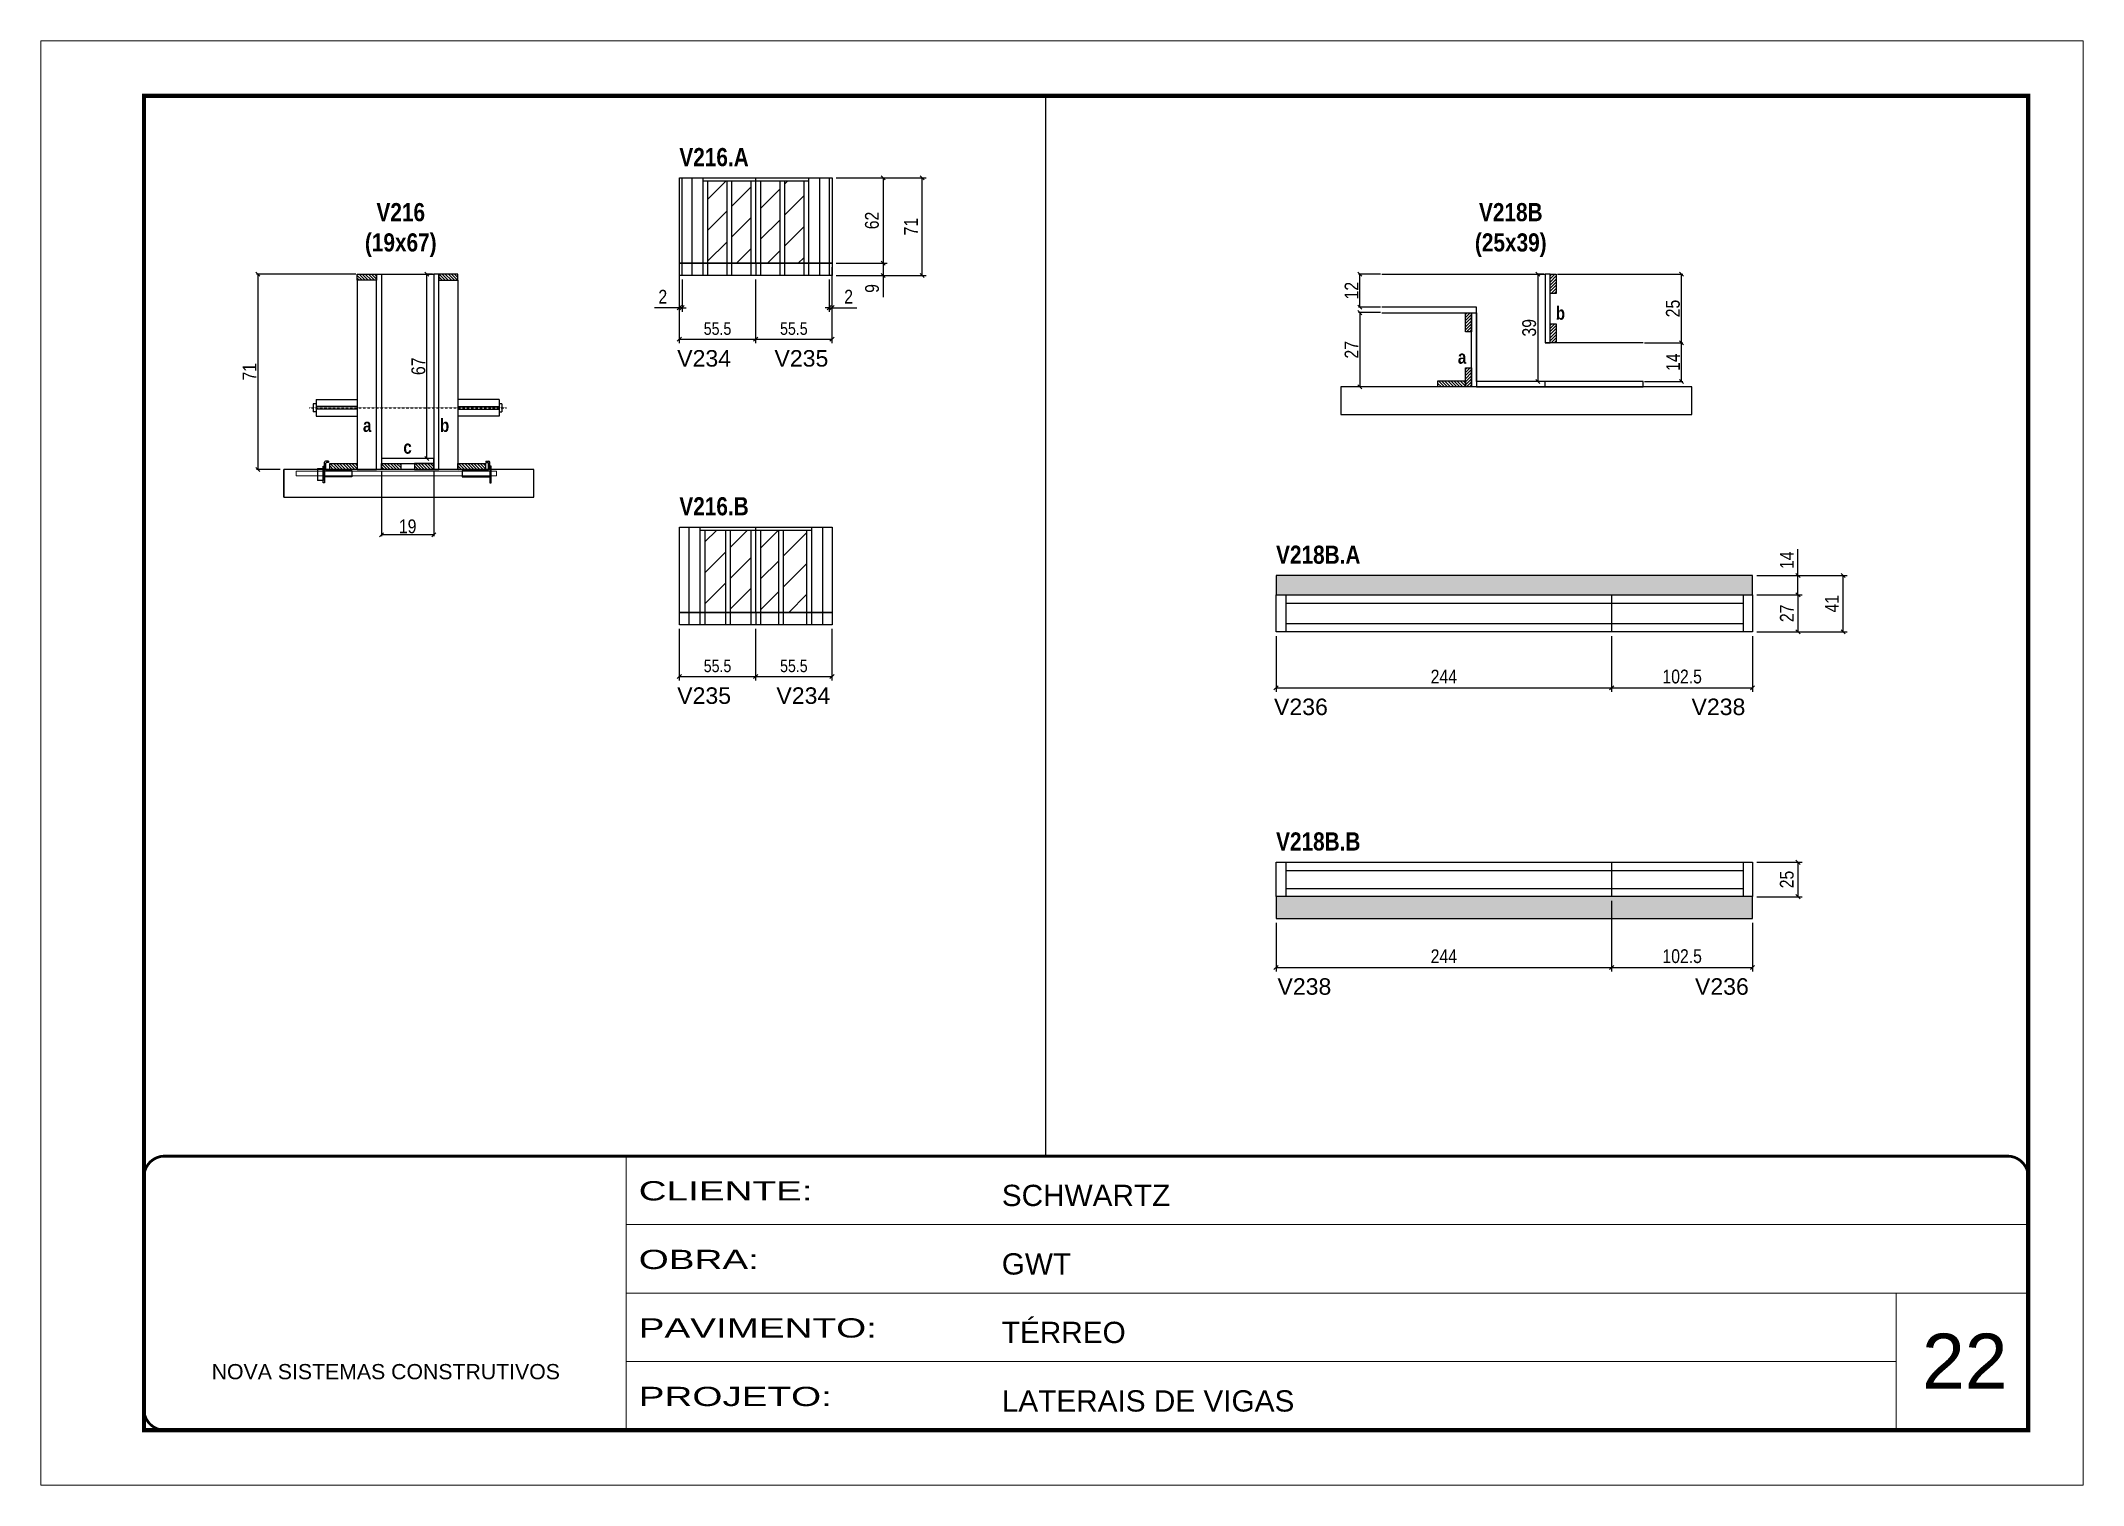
# Model space of a CAD drawing. Extents: x 2603 to 22413, y 1253 to 30260.
# Drawn here: x 4201 to 5686, y 23076 to 24126 of the extents above; entities that cross this region are included whole.
import ezdxf

# ---------------------------------------------------------------- set-up
doc = ezdxf.new("R2010")
doc.units = 0
for name, pattern in [('CONTINUO', [0]), ('DASHED', [0.75, 0.5, -0.25]), ('HIDDEN', [0.375, 0.25, -0.125])]:
    doc.linetypes.add(name, pattern=pattern)
for name, color, linetype in [('5', 5, 'Continuous'), ('barrote', 251, 'Continuous'), ('COTA', 241, 'Continuous'), ('detalhes', 4, 'Continuous'), ('NOMENCLATURA', 7, 'Continuous'), ('Painéis', 200, 'Continuous'), ('presilha', 1, 'Continuous'), ('SARR_2.2x10', 60, 'Continuous'), ('SARR_2.2x7', 40, 'Continuous'), ('SARR_3.5x7', 81, 'Continuous'), ('TENSOR', 3, 'Continuous')]:
    doc.layers.add(name, color=color, linetype=linetype)
for name, color, linetype, lineweight in [('CARIMBO', 255, 'Continuous', 9), ('CONCRETO', 251, 'Continuous', 25), ('Folhas', 255, 'Continuous', 9), ('Hachura', 251, 'Continuous', 9), ('SARRAFO DE PRESSAO', 251, 'DASHED', 9), ('SCO-___-LAJ', 2, 'Continuous', 0)]:
    doc.layers.add(name, color=color, linetype=linetype, lineweight=lineweight)
doc.styles.add('ARIAL', font='arial.ttf')
doc.styles.add('COTA TECNICA', font='techl___.ttf', dxfattribs={"height": 10})
doc.styles.add('COTA TECNICA 2X', font='techl___.ttf', dxfattribs={"height": 10})
doc.styles.add('COTA TECNICA-50', font='techl___.ttf', dxfattribs={"height": 9})
doc.styles.get("Standard").update_dxf_attribs({"font": 'arial.ttf'})
doc.styles.add('TECNICA', font='techb___.ttf', dxfattribs={"height": 10})
doc.styles.add('Tecnologia', font='')
doc.styles.get('Tecnologia').set_extended_font_data('Forgotten Futurist')
doc.dimstyles.new('COTA PAINEL-50', dxfattribs={"dimtxt": 9, "dimasz": 3, "dimexe": 3, "dimexo": 3, "dimgap": 3, "dimtad": 1, "dimdec": 1, "dimzin": 12, "dimdsep": 46, "dimtxsty": 'COTA TECNICA-50', "dimblk1": 'OBLIQUE', "dimblk2": 'OBLIQUE', "dimsah": 1, "dimcen": 0.9, "dimclrd": 4, "dimclre": 4, "dimclrt": 240, "dimadec": 1, "dimazin": 3, "dimtfac": 1, "dimtdec": 1, "dimtmove": 0, "dimatfit": 3, "dimfxl": 1, "dimtolj": 1, "dimtzin": 12, "dimarcsym": 0})
doc.dimstyles.new('PAINEL', dxfattribs={"dimtxt": 10, "dimasz": 3, "dimexe": 3, "dimexo": 3, "dimgap": 3, "dimtad": 1, "dimdec": 1, "dimzin": 12, "dimdsep": 46, "dimtxsty": 'COTA TECNICA', "dimblk1": 'OBLIQUE', "dimblk2": 'OBLIQUE', "dimsah": 1, "dimcen": 0.9, "dimclrd": 4, "dimclre": 4, "dimclrt": 240, "dimadec": 1, "dimazin": 3, "dimtfac": 1, "dimtdec": 1, "dimtmove": 0, "dimatfit": 3, "dimfxl": 1, "dimtolj": 1, "dimtzin": 12, "dimarcsym": 0})
doc.dimstyles.new('SECAO', dxfattribs={"dimscale": 0.333333, "dimtxt": 5, "dimasz": 9, "dimexe": 3, "dimexo": 3, "dimgap": 3, "dimtad": 1, "dimdec": 1, "dimlfac": 0.5, "dimzin": 12, "dimdsep": 46, "dimtxsty": 'COTA TECNICA 2X', "dimblk1": 'OBLIQUE', "dimblk2": 'OBLIQUE', "dimsah": 1, "dimcen": 0.9, "dimclrd": 4, "dimclre": 4, "dimclrt": 240, "dimadec": 1, "dimazin": 3, "dimtfac": 1, "dimtdec": 1, "dimtmove": 0, "dimatfit": 3, "dimfxl": 1, "dimtolj": 1, "dimtzin": 12, "dimarcsym": 0})
pattern_1 = [(135, (37684.7094, -99697.4912), (-1.122532015, -1.122532015), [])]
pattern_2 = [(45, (-126442.02, -5371.03), (-11.2253202, 11.2253202), [])]

msp = doc.modelspace()

# ---------------------------------------------------------------- texts
at = {"layer": '5', "linetype": 'Continuous'}
for s, rotation, p in [('V234', 0.00004, (4664.18, 23889.48)), ('V235', 0.00004, (4734.91, 23889.48)), ('V235', 0.00004, (4664.18, 23644.3)), ('V234', 0.00004, (4736.31, 23644.3)), ('V236', 359.99996, (5098.14, 23636.14)), ('V238', 359.99996, (5401.7, 23636.14)), ('V238', 0.00004, (5100.64, 23432.82)), ('V236', 0.00004, (5404.21, 23432.82))]:
    msp.add_text(s, height=12, rotation=rotation, dxfattribs=at).set_placement(p)
at = {"layer": 'CARIMBO', "style": 'ARIAL'}
msp.add_text('22', height=40, dxfattribs=at).set_placement((5569.33, 23146.44))
at = {"layer": 'detalhes', "style": 'TECNICA'}
for s, p in [('b', (5303.01, 23923.57)), ('a', (5231.81, 23891.57)), ('a', (4435.7, 23842.01)), ('b', (4491.67, 23842)), ('c', (4465.04, 23826.15))]:
    msp.add_text(s, height=9.6, dxfattribs=at).set_placement(p)
at = {"layer": 'NOMENCLATURA', "style": 'TECNICA'}
for s, p in [('V216.A', (4665.74, 24035.19)), ('V216.B', (4665.74, 23781.35)), ('V218B.A', (5099.64, 23746.12)), ('V218B.B', (5099.64, 23537.66))]:
    msp.add_text(s, height=13.2, dxfattribs=at).set_placement(p)
at = {"layer": 'NOMENCLATURA', "char_height": 13.2, "attachment_point": 2, "style": 'TECNICA'}
for s, insert in [('V216\\P(19x67)', (4463.17, 24008.37)), ('V218B\\P(25x39)', (5270.28, 24008.37))]:
    msp.add_mtext_dynamic_manual_height_columns(s, width=300.2766, gutter_width=1, heights=[0], dxfattribs=dict(at, insert=insert))

# ---------------------------------------------------------------- blocks, each defined once
blk = doc.blocks.new('9999999999')
at = {"color": 30, "linetype": 'CONTINUO'}
for p, q in [((98564.6, 34230.2), (98564.6, 34429.4)), ((98564.6, 34379.6), (99584, 34379.6)), ((98564.6, 34329.8), (99488, 34329.8)), ((99584, 34329.8), (99488, 34329.8)), ((99488, 34329.8), (99488, 34230.2)), ((98564.6, 34280), (99488, 34280))]:
    blk.add_line(p, q, dxfattribs=at)
at = {"color": 30, "linetype": 'CONTINUO', "const_width": 2}
blk.add_lwpolyline([(99584, 34230.2), (99584, 34414.4, 0.414214), (99569, 34429.4), (98229, 34429.4, 0.414214), (98214, 34414.4), (98214, 34245.2, 0.414214), (98229, 34230.2), (99584, 34230.2)], format="xyb", dxfattribs=at)
at = {"layer": 'Folhas'}
blk.add_lwpolyline([(98139, 34190.2), (99624, 34190.2), (99624, 35240.2), (98139, 35240.2)], close=True, dxfattribs=at)
at = {"layer": 'Folhas', "color": 30, "const_width": 3}
blk.add_lwpolyline([(98214, 34230.2), (99584, 34230.2), (99584, 35200.2), (98214, 35200.2)], close=True, dxfattribs=at)
at = {"color": 7, "linetype": 'Continuous', "ltscale": 5, "style": 'ARIAL'}
for s, height, p in [('SCHWARTZ', 15.48, (98837.7, 34393.1)), ('GWT', 15.48, (98837.7, 34343.3)), ('TÉRREO', 15.48, (98837.7, 34293.5)), ('NOVA SISTEMAS CONSTRUTIVOS', 11.059, (98263.2, 34267.2)), ('LATERAIS DE VIGAS', 15.483, (98837.7, 34243.7))]:
    blk.add_text(s, height=height, dxfattribs=at).set_placement(p)
at = {"layer": 'Folhas', "color": 7, "style": 'Tecnologia', "width": 1.5}
for s, p in [('CLIENTE:', (98573.7, 34397.2)), ('OBRA:', (98573.7, 34347.3)), ('PAVIMENTO:', (98573.7, 34297.5)), ('PROJETO:', (98573.7, 34247.7))]:
    blk.add_text(s, height=14, dxfattribs=at).set_placement(p)
blk = doc.blocks.new('_Oblique')
at = {"color": 0, "linetype": 'ByBlock', "lineweight": -2}
blk.add_line((-0.5, -0.5), (0.5, 0.5), dxfattribs=at)
blk = doc.blocks.new('*D477')
at = {"layer": 'COTA', "color": 4, "lineweight": -2, "transparency": 16777216}
for p, q in [((4449.2, 23813.7), (4449.2, 23766.2)), ((4487.2, 23813.7), (4487.2, 23766.2)), ((4487.2, 23767.2), (4449.2, 23767.2))]:
    blk.add_line(p, q, dxfattribs=at)
at = {"layer": 'Defpoints', "color": 0, "transparency": 16777216}
for p in [(4449.2, 23814.7), (4487.2, 23814.7), (4449.2, 23767.2)]:
    blk.add_point(p, dxfattribs=at)
at = {"layer": 'COTA', "color": 4, "lineweight": -2, "transparency": 16777216, "xscale": 3, "yscale": 3, "zscale": 3, "rotation": 180}
blk.add_blockref('_Oblique', (4449.2, 23767.2), dxfattribs=at)
at = {"layer": 'COTA', "color": 4, "lineweight": -2, "transparency": 16777216, "xscale": 3, "yscale": 3, "zscale": 3}
blk.add_blockref('_Oblique', (4487.2, 23767.2), dxfattribs=at)
at = {"layer": 'COTA', "color": 240, "transparency": 16777216, "insert": (4468.2, 23773.3), "char_height": 10, "attachment_point": 5, "style": 'COTA TECNICA 2X'}
blk.add_mtext('\\A1;19', dxfattribs=at)
blk = doc.blocks.new('PRESILHA METÁLICA 1')
at = {"layer": 'presilha'}
for p, q in [((0, 13), (6, 13)), ((0, 13), (0, 0)), ((6, 0), (0, 0)), ((6, 15.5), (7.5, 15.5)), ((6, -2.5), (6, 15.5)), ((6, 13), (6, 0)), ((7.5, 10.6), (7.5, 19.9)), ((7.5, 15.5), (7.5, -2.5)), ((37.5, 4.1), (7.5, 4.1)), ((12, 21), (8.6, 21)), ((9, 11.6), (9, 18.9)), ((12, 19.5), (9.6, 19.5)), ((37.5, 11), (9.6, 11)), ((12, 21), (12, 19.5)), ((37.5, 11), (37.5, 4.1)), ((7.5, -2.5), (6, -2.5))]:
    blk.add_line(p, q, dxfattribs=at)
for centre, radius, start, end in [((8.6, 19.9), 1.14, 90, 180), ((9.6, 18.9), 0.57, 90, 180), ((9.6, 11.6), 0.57, 180, 270)]:
    blk.add_arc(centre, radius, start, end, dxfattribs=at)
blk = doc.blocks.new('PRESILHA METÁLICA 2')
at = {"layer": 'presilha'}
for p, q in [((-5.2, 23.5), (-5.2, 22)), ((-5.2, 23.5), (-1.9, 23.5)), ((-0.8, 14.6), (-0.8, 22.4)), ((-30.8, 13.5), (-30.8, 6.6)), ((-30.8, 13.5), (-2.8, 13.5)), ((-30.8, 6.6), (-0.8, 6.6)), ((-5.2, 22), (-2.8, 22)), ((-2.2, 14.1), (-2.2, 21.4)), ((0.8, 18), (-0.8, 18)), ((-0.8, 18), (-0.8, 0)), ((-0.8, 0), (0.8, 0)), ((0.8, 0), (0.8, 18))]:
    blk.add_line(p, q, dxfattribs=at)
for centre, radius, start, end in [((-1.9, 22.4), 1.14, 0, 90), ((-2.8, 21.4), 0.57, 0, 90), ((-2.8, 14.1), 0.57, 270, 0)]:
    blk.add_arc(centre, radius, start, end, dxfattribs=at)
blk = doc.blocks.new('*D478')
at = {"layer": 'COTA', "color": 4, "lineweight": -2, "transparency": 16777216}
for p, q in [((4430.6, 23956.7), (4358.3, 23956.7)), ((4359.3, 23956.7), (4359.3, 23814.7)), ((4375.4, 23814.7), (4358.3, 23814.7))]:
    blk.add_line(p, q, dxfattribs=at)
at = {"layer": 'Defpoints', "color": 0, "transparency": 16777216}
for p in [(4431.6, 23956.7), (4359.3, 23814.7), (4376.4, 23814.7)]:
    blk.add_point(p, dxfattribs=at)
at = {"layer": 'COTA', "color": 4, "lineweight": -2, "transparency": 16777216, "xscale": 3, "yscale": 3, "zscale": 3}
for p, rotation in [((4359.3, 23956.7), 90), ((4359.3, 23814.7), 270)]:
    blk.add_blockref('_Oblique', p, dxfattribs=dict(at, rotation=rotation))
at = {"layer": 'COTA', "color": 240, "transparency": 16777216, "insert": (4353.2, 23885.7), "char_height": 10, "attachment_point": 5, "rotation": 90, "style": 'COTA TECNICA 2X'}
blk.add_mtext('\\A1;71', dxfattribs=at)
blk = doc.blocks.new('*D2587')
at = {"layer": 'COTA', "color": 4, "lineweight": -2, "transparency": 16777216}
for p, q in [((4486.2, 23956.7), (4481.1, 23956.7)), ((4482.1, 23822.7), (4482.1, 23956.7)), ((4486.2, 23822.7), (4481.1, 23822.7))]:
    blk.add_line(p, q, dxfattribs=at)
at = {"layer": 'Defpoints', "color": 0, "transparency": 16777216}
for p in [(4482.1, 23956.7), (4487.2, 23956.7), (4487.2, 23822.7)]:
    blk.add_point(p, dxfattribs=at)
at = {"layer": 'COTA', "color": 4, "lineweight": -2, "transparency": 16777216, "xscale": 3, "yscale": 3, "zscale": 3}
for p, rotation in [((4482.1, 23956.7), 90), ((4482.1, 23822.7), 270)]:
    blk.add_blockref('_Oblique', p, dxfattribs=dict(at, rotation=rotation))
at = {"layer": 'COTA', "color": 240, "transparency": 16777216, "insert": (4476, 23889.7), "char_height": 10, "attachment_point": 5, "rotation": 90, "style": 'COTA TECNICA 2X'}
blk.add_mtext('\\A1;67', dxfattribs=at)
blk = doc.blocks.new('*D2588')
at = {"layer": 'COTA', "color": 4, "linetype": 'ByBlock', "lineweight": -2, "transparency": 16777216}
for p, q in [((4665.7, 23961.7), (4665.7, 23906.4)), ((4721.2, 23952.7), (4721.2, 23906.4)), ((4665.7, 23909.4), (4721.2, 23909.4))]:
    blk.add_line(p, q, dxfattribs=at)
at = {"layer": 'Defpoints', "color": 0, "linetype": 'ByBlock', "transparency": 16777216}
for p in [(4665.7, 23964.7), (4721.2, 23955.7), (4721.2, 23909.4)]:
    blk.add_point(p, dxfattribs=at)
at = {"layer": 'COTA', "color": 4, "linetype": 'ByBlock', "lineweight": -2, "transparency": 16777216, "xscale": 3, "yscale": 3, "zscale": 3, "rotation": 180}
blk.add_blockref('_Oblique', (4665.7, 23909.4), dxfattribs=at)
at = {"layer": 'COTA', "color": 4, "linetype": 'ByBlock', "lineweight": -2, "transparency": 16777216, "xscale": 3, "yscale": 3, "zscale": 3}
blk.add_blockref('_Oblique', (4721.2, 23909.4), dxfattribs=at)
at = {"layer": 'COTA', "color": 240, "linetype": 'ByBlock', "transparency": 16777216, "insert": (4693.5, 23917), "char_height": 9, "attachment_point": 5, "style": 'COTA TECNICA-50'}
blk.add_mtext('\\A1;55.5', dxfattribs=at)
blk = doc.blocks.new('*D2589')
at = {"layer": 'COTA', "color": 4, "linetype": 'ByBlock', "lineweight": -2, "transparency": 16777216}
for p, q in [((4776.7, 23961.7), (4776.7, 23906.4)), ((4721.2, 23952.7), (4721.2, 23906.4)), ((4721.2, 23909.4), (4776.7, 23909.4))]:
    blk.add_line(p, q, dxfattribs=at)
at = {"layer": 'Defpoints', "color": 0, "linetype": 'ByBlock', "transparency": 16777216}
for p in [(4721.2, 23955.7), (4776.7, 23964.7), (4776.7, 23909.4)]:
    blk.add_point(p, dxfattribs=at)
at = {"layer": 'COTA', "color": 4, "linetype": 'ByBlock', "lineweight": -2, "transparency": 16777216, "xscale": 3, "yscale": 3, "zscale": 3, "rotation": 180}
blk.add_blockref('_Oblique', (4721.2, 23909.4), dxfattribs=at)
at = {"layer": 'COTA', "color": 4, "linetype": 'ByBlock', "lineweight": -2, "transparency": 16777216, "xscale": 3, "yscale": 3, "zscale": 3}
blk.add_blockref('_Oblique', (4776.7, 23909.4), dxfattribs=at)
at = {"layer": 'COTA', "color": 240, "linetype": 'ByBlock', "transparency": 16777216, "insert": (4749, 23917), "char_height": 9, "attachment_point": 5, "style": 'COTA TECNICA-50'}
blk.add_mtext('\\A1;55.5', dxfattribs=at)
blk = doc.blocks.new('*D2590')
at = {"layer": 'COTA', "color": 4, "linetype": 'ByBlock', "lineweight": -2, "transparency": 16777216}
for p, q in [((4779.7, 24026.7), (4816.9, 24026.7)), ((4813.9, 24026.7), (4813.9, 23964.7)), ((4779.7, 23964.7), (4816.9, 23964.7))]:
    blk.add_line(p, q, dxfattribs=at)
at = {"layer": 'Defpoints', "color": 0, "linetype": 'ByBlock', "transparency": 16777216}
for p in [(4776.7, 24026.7), (4776.7, 23964.7), (4813.9, 23964.7)]:
    blk.add_point(p, dxfattribs=at)
at = {"layer": 'COTA', "color": 4, "linetype": 'ByBlock', "lineweight": -2, "transparency": 16777216, "xscale": 3, "yscale": 3, "zscale": 3}
for p, rotation in [((4813.9, 24026.7), 90), ((4813.9, 23964.7), 270)]:
    blk.add_blockref('_Oblique', p, dxfattribs=dict(at, rotation=rotation))
at = {"layer": 'COTA', "color": 240, "linetype": 'ByBlock', "transparency": 16777216, "insert": (4805.8, 23995.7), "char_height": 10, "attachment_point": 5, "rotation": 90, "style": 'COTA TECNICA'}
blk.add_mtext('\\A1;62', dxfattribs=at)
blk = doc.blocks.new('*D479')
at = {"layer": 'COTA', "color": 4, "linetype": 'ByBlock', "lineweight": -2, "transparency": 16777216}
for p, q in [((4665.7, 23698.8), (4665.7, 23661.2)), ((4721.2, 23698.8), (4721.2, 23661.2)), ((4665.7, 23664.2), (4721.2, 23664.2))]:
    blk.add_line(p, q, dxfattribs=at)
at = {"layer": 'Defpoints', "color": 0, "linetype": 'ByBlock', "transparency": 16777216}
for p in [(4665.7, 23701.8), (4721.2, 23701.8), (4721.2, 23664.2)]:
    blk.add_point(p, dxfattribs=at)
at = {"layer": 'COTA', "color": 4, "linetype": 'ByBlock', "lineweight": -2, "transparency": 16777216, "xscale": 3, "yscale": 3, "zscale": 3, "rotation": 180}
blk.add_blockref('_Oblique', (4665.7, 23664.2), dxfattribs=at)
at = {"layer": 'COTA', "color": 4, "linetype": 'ByBlock', "lineweight": -2, "transparency": 16777216, "xscale": 3, "yscale": 3, "zscale": 3}
blk.add_blockref('_Oblique', (4721.2, 23664.2), dxfattribs=at)
at = {"layer": 'COTA', "color": 240, "linetype": 'ByBlock', "transparency": 16777216, "insert": (4693.5, 23671.8), "char_height": 9, "attachment_point": 5, "style": 'COTA TECNICA-50'}
blk.add_mtext('\\A1;55.5', dxfattribs=at)
blk = doc.blocks.new('*D482')
at = {"layer": 'COTA', "color": 4, "linetype": 'ByBlock', "lineweight": -2, "transparency": 16777216}
for p, q in [((4721.2, 23698.8), (4721.2, 23661.2)), ((4776.7, 23698.8), (4776.7, 23661.2)), ((4721.2, 23664.2), (4776.7, 23664.2))]:
    blk.add_line(p, q, dxfattribs=at)
at = {"layer": 'Defpoints', "color": 0, "linetype": 'ByBlock', "transparency": 16777216}
for p in [(4721.2, 23701.8), (4776.7, 23701.8), (4776.7, 23664.2)]:
    blk.add_point(p, dxfattribs=at)
at = {"layer": 'COTA', "color": 4, "linetype": 'ByBlock', "lineweight": -2, "transparency": 16777216, "xscale": 3, "yscale": 3, "zscale": 3, "rotation": 180}
blk.add_blockref('_Oblique', (4721.2, 23664.2), dxfattribs=at)
at = {"layer": 'COTA', "color": 4, "linetype": 'ByBlock', "lineweight": -2, "transparency": 16777216, "xscale": 3, "yscale": 3, "zscale": 3}
blk.add_blockref('_Oblique', (4776.7, 23664.2), dxfattribs=at)
at = {"layer": 'COTA', "color": 240, "linetype": 'ByBlock', "transparency": 16777216, "insert": (4749, 23671.8), "char_height": 9, "attachment_point": 5, "style": 'COTA TECNICA-50'}
blk.add_mtext('\\A1;55.5', dxfattribs=at)
blk = doc.blocks.new('*D483')
at = {"layer": 'COTA', "color": 4, "linetype": 'ByBlock', "lineweight": -2, "transparency": 16777216}
for p, q in [((4665.7, 23952.7), (4665.7, 23929.3)), ((4667.7, 23952.7), (4667.7, 23929.3)), ((4665.7, 23932.3), (4647.6, 23932.3)), ((4667.7, 23932.3), (4665.7, 23932.3)), ((4667.7, 23932.3), (4670.7, 23932.3))]:
    blk.add_line(p, q, dxfattribs=at)
at = {"layer": 'Defpoints', "color": 0, "linetype": 'ByBlock', "transparency": 16777216}
for p in [(4665.7, 23955.7), (4667.7, 23955.7), (4665.7, 23932.3)]:
    blk.add_point(p, dxfattribs=at)
at = {"layer": 'COTA', "color": 4, "linetype": 'ByBlock', "lineweight": -2, "transparency": 16777216, "xscale": 3, "yscale": 3, "zscale": 3}
blk.add_blockref('_Oblique', (4665.7, 23932.3), dxfattribs=at)
at = {"layer": 'COTA', "color": 4, "linetype": 'ByBlock', "lineweight": -2, "transparency": 16777216, "xscale": 3, "yscale": 3, "zscale": 3, "rotation": 180}
blk.add_blockref('_Oblique', (4667.7, 23932.3), dxfattribs=at)
at = {"layer": 'COTA', "color": 240, "linetype": 'ByBlock', "transparency": 16777216, "insert": (4653.7, 23940.3), "char_height": 10, "attachment_point": 5, "style": 'COTA TECNICA'}
blk.add_mtext('\\A1;2', dxfattribs=at)
blk = doc.blocks.new('*D484')
at = {"layer": 'COTA', "color": 4, "linetype": 'ByBlock', "lineweight": -2, "transparency": 16777216}
for p, q in [((4774.7, 23952.7), (4774.7, 23929.3)), ((4776.7, 23952.7), (4776.7, 23929.3)), ((4774.7, 23932.3), (4771.7, 23932.3)), ((4774.7, 23932.3), (4776.7, 23932.3)), ((4776.7, 23932.3), (4794.9, 23932.3))]:
    blk.add_line(p, q, dxfattribs=at)
at = {"layer": 'Defpoints', "color": 0, "linetype": 'ByBlock', "transparency": 16777216}
for p in [(4774.7, 23955.7), (4776.7, 23955.7), (4776.7, 23932.3)]:
    blk.add_point(p, dxfattribs=at)
at = {"layer": 'COTA', "color": 4, "linetype": 'ByBlock', "lineweight": -2, "transparency": 16777216, "xscale": 3, "yscale": 3, "zscale": 3}
blk.add_blockref('_Oblique', (4774.7, 23932.3), dxfattribs=at)
at = {"layer": 'COTA', "color": 4, "linetype": 'ByBlock', "lineweight": -2, "transparency": 16777216, "xscale": 3, "yscale": 3, "zscale": 3, "rotation": 180}
blk.add_blockref('_Oblique', (4776.7, 23932.3), dxfattribs=at)
at = {"layer": 'COTA', "color": 240, "linetype": 'ByBlock', "transparency": 16777216, "insert": (4788.8, 23940.3), "char_height": 10, "attachment_point": 5, "style": 'COTA TECNICA'}
blk.add_mtext('\\A1;2', dxfattribs=at)
blk = doc.blocks.new('*D2604')
at = {"layer": 'COTA', "color": 4, "linetype": 'ByBlock', "lineweight": -2, "transparency": 16777216}
for p, q in [((4779.7, 23964.7), (4816.9, 23964.7)), ((4779.7, 23955.7), (4816.9, 23955.7)), ((4813.9, 23964.7), (4813.9, 23955.7)), ((4813.9, 23955.7), (4813.9, 23940))]:
    blk.add_line(p, q, dxfattribs=at)
at = {"layer": 'Defpoints', "color": 0, "linetype": 'ByBlock', "transparency": 16777216}
for p in [(4776.7, 23964.7), (4776.7, 23955.7), (4813.9, 23955.7)]:
    blk.add_point(p, dxfattribs=at)
at = {"layer": 'COTA', "color": 4, "linetype": 'ByBlock', "lineweight": -2, "transparency": 16777216, "xscale": 3, "yscale": 3, "zscale": 3}
for p, rotation in [((4813.9, 23964.7), 90), ((4813.9, 23955.7), 270)]:
    blk.add_blockref('_Oblique', p, dxfattribs=dict(at, rotation=rotation))
at = {"layer": 'COTA', "color": 240, "linetype": 'ByBlock', "transparency": 16777216, "insert": (4805.9, 23946.3), "char_height": 10, "attachment_point": 5, "rotation": 90, "style": 'COTA TECNICA'}
blk.add_mtext('\\A1;9', dxfattribs=at)
blk = doc.blocks.new('*D2605')
at = {"layer": 'COTA', "color": 4, "linetype": 'ByBlock', "lineweight": -2, "transparency": 16777216}
for p, q in [((4779.7, 24026.7), (4845.3, 24026.7)), ((4842.3, 23955.7), (4842.3, 24026.7)), ((4779.7, 23955.7), (4845.3, 23955.7))]:
    blk.add_line(p, q, dxfattribs=at)
at = {"layer": 'Defpoints', "color": 0, "linetype": 'ByBlock', "transparency": 16777216}
for p in [(4776.7, 24026.7), (4842.3, 24026.7), (4776.7, 23955.7)]:
    blk.add_point(p, dxfattribs=at)
at = {"layer": 'COTA', "color": 4, "linetype": 'ByBlock', "lineweight": -2, "transparency": 16777216, "xscale": 3, "yscale": 3, "zscale": 3}
for p, rotation in [((4842.3, 24026.7), 90), ((4842.3, 23955.7), 270)]:
    blk.add_blockref('_Oblique', p, dxfattribs=dict(at, rotation=rotation))
at = {"layer": 'COTA', "color": 240, "linetype": 'ByBlock', "transparency": 16777216, "insert": (4834.2, 23991.2), "char_height": 10, "attachment_point": 5, "rotation": 90, "style": 'COTA TECNICA'}
blk.add_mtext('\\A1;71', dxfattribs=at)
blk = doc.blocks.new('*D2606')
at = {"layer": 'COTA', "color": 4, "linetype": 'ByBlock', "lineweight": -2, "transparency": 16777216}
for p, q in [((4779.7, 24026.7), (4816.9, 24026.7)), ((4813.9, 24026.7), (4813.9, 23964.7)), ((4779.7, 23964.7), (4816.9, 23964.7))]:
    blk.add_line(p, q, dxfattribs=at)
at = {"layer": 'Defpoints', "color": 0, "linetype": 'ByBlock', "transparency": 16777216}
for p in [(4776.7, 24026.7), (4776.7, 23964.7), (4813.9, 23964.7)]:
    blk.add_point(p, dxfattribs=at)
at = {"layer": 'COTA', "color": 4, "linetype": 'ByBlock', "lineweight": -2, "transparency": 16777216, "xscale": 3, "yscale": 3, "zscale": 3}
for p, rotation in [((4813.9, 24026.7), 90), ((4813.9, 23964.7), 270)]:
    blk.add_blockref('_Oblique', p, dxfattribs=dict(at, rotation=rotation))
at = {"layer": 'COTA', "color": 240, "linetype": 'ByBlock', "transparency": 16777216, "insert": (4805.8, 23995.7), "char_height": 10, "attachment_point": 5, "rotation": 90, "style": 'COTA TECNICA'}
blk.add_mtext('\\A1;62', dxfattribs=at)
blk = doc.blocks.new('*D2607')
at = {"layer": 'COTA', "color": 4, "linetype": 'ByBlock', "lineweight": -2, "transparency": 16777216}
for p, q in [((4779.7, 23964.7), (4816.9, 23964.7)), ((4779.7, 23955.7), (4816.9, 23955.7)), ((4813.9, 23964.7), (4813.9, 23955.7)), ((4813.9, 23955.7), (4813.9, 23940))]:
    blk.add_line(p, q, dxfattribs=at)
at = {"layer": 'Defpoints', "color": 0, "linetype": 'ByBlock', "transparency": 16777216}
for p in [(4776.7, 23964.7), (4776.7, 23955.7), (4813.9, 23955.7)]:
    blk.add_point(p, dxfattribs=at)
at = {"layer": 'COTA', "color": 4, "linetype": 'ByBlock', "lineweight": -2, "transparency": 16777216, "xscale": 3, "yscale": 3, "zscale": 3}
for p, rotation in [((4813.9, 23964.7), 90), ((4813.9, 23955.7), 270)]:
    blk.add_blockref('_Oblique', p, dxfattribs=dict(at, rotation=rotation))
at = {"layer": 'COTA', "color": 240, "linetype": 'ByBlock', "transparency": 16777216, "insert": (4805.9, 23946.3), "char_height": 10, "attachment_point": 5, "rotation": 90, "style": 'COTA TECNICA'}
blk.add_mtext('\\A1;9', dxfattribs=at)
blk = doc.blocks.new('*D2608')
at = {"layer": 'COTA', "color": 4, "linetype": 'ByBlock', "lineweight": -2, "transparency": 16777216}
for p, q in [((4779.7, 24026.7), (4845.3, 24026.7)), ((4842.3, 23955.7), (4842.3, 24026.7)), ((4779.7, 23955.7), (4845.3, 23955.7))]:
    blk.add_line(p, q, dxfattribs=at)
at = {"layer": 'Defpoints', "color": 0, "linetype": 'ByBlock', "transparency": 16777216}
for p in [(4776.7, 24026.7), (4842.3, 24026.7), (4776.7, 23955.7)]:
    blk.add_point(p, dxfattribs=at)
at = {"layer": 'COTA', "color": 4, "linetype": 'ByBlock', "lineweight": -2, "transparency": 16777216, "xscale": 3, "yscale": 3, "zscale": 3}
for p, rotation in [((4842.3, 24026.7), 90), ((4842.3, 23955.7), 270)]:
    blk.add_blockref('_Oblique', p, dxfattribs=dict(at, rotation=rotation))
at = {"layer": 'COTA', "color": 240, "linetype": 'ByBlock', "transparency": 16777216, "insert": (4834.2, 23991.2), "char_height": 10, "attachment_point": 5, "rotation": 90, "style": 'COTA TECNICA'}
blk.add_mtext('\\A1;71', dxfattribs=at)
blk = doc.blocks.new('*D2620')
at = {"layer": 'COTA', "color": 4, "lineweight": -2, "transparency": 16777216}
for p, q in [((5294.3, 23956.7), (5288.9, 23956.7)), ((5289.9, 23956.7), (5289.9, 23878.7)), ((5294.3, 23878.7), (5288.9, 23878.7))]:
    blk.add_line(p, q, dxfattribs=at)
at = {"layer": 'Defpoints', "color": 0, "transparency": 16777216}
for p in [(5295.3, 23956.7), (5289.9, 23878.7), (5295.3, 23878.7)]:
    blk.add_point(p, dxfattribs=at)
at = {"layer": 'COTA', "color": 4, "lineweight": -2, "transparency": 16777216, "xscale": 3, "yscale": 3, "zscale": 3}
for p, rotation in [((5289.9, 23956.7), 90), ((5289.9, 23878.7), 270)]:
    blk.add_blockref('_Oblique', p, dxfattribs=dict(at, rotation=rotation))
at = {"layer": 'COTA', "color": 240, "transparency": 16777216, "insert": (5283.7, 23917.7), "char_height": 10, "attachment_point": 5, "rotation": 90, "style": 'COTA TECNICA 2X'}
blk.add_mtext('\\A1;39', dxfattribs=at)
blk = doc.blocks.new('*D2621')
at = {"layer": 'COTA', "color": 4, "lineweight": -2, "transparency": 16777216}
for p, q in [((5367.6, 23906.7), (5395.4, 23906.7)), ((5394.4, 23878.7), (5394.4, 23906.7)), ((5367.6, 23878.7), (5395.4, 23878.7))]:
    blk.add_line(p, q, dxfattribs=at)
at = {"layer": 'Defpoints', "color": 0, "transparency": 16777216}
for p in [(5366.6, 23906.7), (5394.4, 23906.7), (5366.6, 23878.7)]:
    blk.add_point(p, dxfattribs=at)
at = {"layer": 'COTA', "color": 4, "lineweight": -2, "transparency": 16777216, "xscale": 3, "yscale": 3, "zscale": 3}
for p, rotation in [((5394.4, 23906.7), 90), ((5394.4, 23878.7), 270)]:
    blk.add_blockref('_Oblique', p, dxfattribs=dict(at, rotation=rotation))
at = {"layer": 'COTA', "color": 240, "transparency": 16777216, "insert": (5388.3, 23892.7), "char_height": 10, "attachment_point": 5, "rotation": 90, "style": 'COTA TECNICA 2X'}
blk.add_mtext('\\A1;14', dxfattribs=at)
blk = doc.blocks.new('*D2622')
at = {"layer": 'COTA', "color": 4, "lineweight": -2, "transparency": 16777216}
for p, q in [((5304.3, 23956.7), (5395.4, 23956.7)), ((5394.4, 23906.7), (5394.4, 23956.7)), ((5367.6, 23906.7), (5395.4, 23906.7))]:
    blk.add_line(p, q, dxfattribs=at)
at = {"layer": 'Defpoints', "color": 0, "transparency": 16777216}
for p in [(5303.3, 23956.7), (5394.4, 23956.7), (5366.6, 23906.7)]:
    blk.add_point(p, dxfattribs=at)
at = {"layer": 'COTA', "color": 4, "lineweight": -2, "transparency": 16777216, "xscale": 3, "yscale": 3, "zscale": 3}
for p, rotation in [((5394.4, 23956.7), 90), ((5394.4, 23906.7), 270)]:
    blk.add_blockref('_Oblique', p, dxfattribs=dict(at, rotation=rotation))
at = {"layer": 'COTA', "color": 240, "transparency": 16777216, "insert": (5388.2, 23931.7), "char_height": 10, "attachment_point": 5, "rotation": 90, "style": 'COTA TECNICA 2X'}
blk.add_mtext('\\A1;25', dxfattribs=at)
blk = doc.blocks.new('*D2623')
at = {"layer": 'COTA', "color": 4, "lineweight": -2, "transparency": 16777216}
for p, q in [((5175.6, 23928.7), (5159.6, 23928.7)), ((5160.6, 23928.7), (5160.6, 23874.7)), ((5175.6, 23874.7), (5159.6, 23874.7))]:
    blk.add_line(p, q, dxfattribs=at)
at = {"layer": 'Defpoints', "color": 0, "transparency": 16777216}
for p in [(5176.6, 23928.7), (5160.6, 23874.7), (5176.6, 23874.7)]:
    blk.add_point(p, dxfattribs=at)
at = {"layer": 'COTA', "color": 4, "lineweight": -2, "transparency": 16777216, "xscale": 3, "yscale": 3, "zscale": 3}
for p, rotation in [((5160.6, 23928.7), 90), ((5160.6, 23874.7), 270)]:
    blk.add_blockref('_Oblique', p, dxfattribs=dict(at, rotation=rotation))
at = {"layer": 'COTA', "color": 240, "transparency": 16777216, "insert": (5154.5, 23901.7), "char_height": 10, "attachment_point": 5, "rotation": 90, "style": 'COTA TECNICA 2X'}
blk.add_mtext('\\A1;27', dxfattribs=at)
blk = doc.blocks.new('*D2624')
at = {"layer": 'COTA', "color": 4, "lineweight": -2, "transparency": 16777216}
for p, q in [((5175.6, 23956.7), (5159.6, 23956.7)), ((5160.6, 23932.7), (5160.6, 23956.7)), ((5175.6, 23932.7), (5159.6, 23932.7))]:
    blk.add_line(p, q, dxfattribs=at)
at = {"layer": 'Defpoints', "color": 0, "transparency": 16777216}
for p in [(5160.6, 23956.7), (5176.6, 23956.7), (5176.6, 23932.7)]:
    blk.add_point(p, dxfattribs=at)
at = {"layer": 'COTA', "color": 4, "lineweight": -2, "transparency": 16777216, "xscale": 3, "yscale": 3, "zscale": 3}
for p, rotation in [((5160.6, 23956.7), 90), ((5160.6, 23932.7), 270)]:
    blk.add_blockref('_Oblique', p, dxfattribs=dict(at, rotation=rotation))
at = {"layer": 'COTA', "color": 240, "transparency": 16777216, "insert": (5154.5, 23944.7), "char_height": 10, "attachment_point": 5, "rotation": 90, "style": 'COTA TECNICA 2X'}
blk.add_mtext('\\A1;12', dxfattribs=at)
blk = doc.blocks.new('*D485')
at = {"layer": 'COTA', "color": 4, "linetype": 'ByBlock', "lineweight": -2, "transparency": 16777216}
for p, q in [((5343.6, 23693.6), (5343.6, 23653)), ((5446.1, 23693.6), (5446.1, 23653)), ((5343.6, 23656), (5446.1, 23656))]:
    blk.add_line(p, q, dxfattribs=at)
at = {"layer": 'Defpoints', "color": 0, "linetype": 'ByBlock', "transparency": 16777216}
for p in [(5343.6, 23696.6), (5446.1, 23696.6), (5446.1, 23656)]:
    blk.add_point(p, dxfattribs=at)
at = {"layer": 'COTA', "color": 4, "linetype": 'ByBlock', "lineweight": -2, "transparency": 16777216, "xscale": 3, "yscale": 3, "zscale": 3, "rotation": 180}
blk.add_blockref('_Oblique', (5343.6, 23656), dxfattribs=at)
at = {"layer": 'COTA', "color": 4, "linetype": 'ByBlock', "lineweight": -2, "transparency": 16777216, "xscale": 3, "yscale": 3, "zscale": 3}
blk.add_blockref('_Oblique', (5446.1, 23656), dxfattribs=at)
at = {"layer": 'COTA', "color": 240, "linetype": 'ByBlock', "transparency": 16777216, "insert": (5394.9, 23664.1), "char_height": 10, "attachment_point": 5, "style": 'COTA TECNICA'}
blk.add_mtext('\\A1;102.5', dxfattribs=at)
blk = doc.blocks.new('*D2625')
at = {"layer": 'COTA', "color": 4, "linetype": 'ByBlock', "lineweight": -2, "transparency": 16777216}
for p, q in [((5099.6, 23693.6), (5099.6, 23653)), ((5343.6, 23693.6), (5343.6, 23653)), ((5099.6, 23656), (5343.6, 23656))]:
    blk.add_line(p, q, dxfattribs=at)
at = {"layer": 'Defpoints', "color": 0, "linetype": 'ByBlock', "transparency": 16777216}
for p in [(5099.6, 23696.6), (5343.6, 23696.6), (5343.6, 23656)]:
    blk.add_point(p, dxfattribs=at)
at = {"layer": 'COTA', "color": 4, "linetype": 'ByBlock', "lineweight": -2, "transparency": 16777216, "xscale": 3, "yscale": 3, "zscale": 3, "rotation": 180}
blk.add_blockref('_Oblique', (5099.6, 23656), dxfattribs=at)
at = {"layer": 'COTA', "color": 4, "linetype": 'ByBlock', "lineweight": -2, "transparency": 16777216, "xscale": 3, "yscale": 3, "zscale": 3}
blk.add_blockref('_Oblique', (5343.6, 23656), dxfattribs=at)
at = {"layer": 'COTA', "color": 240, "linetype": 'ByBlock', "transparency": 16777216, "insert": (5221.6, 23664.1), "char_height": 10, "attachment_point": 5, "style": 'COTA TECNICA'}
blk.add_mtext('\\A1;244', dxfattribs=at)
blk = doc.blocks.new('*D2626')
at = {"layer": 'COTA', "color": 4, "linetype": 'ByBlock', "lineweight": -2, "transparency": 16777216}
for p, q in [((5449.1, 23723.6), (5482.1, 23723.6)), ((5479.1, 23723.6), (5479.1, 23696.6)), ((5449.1, 23696.6), (5482.1, 23696.6))]:
    blk.add_line(p, q, dxfattribs=at)
at = {"layer": 'Defpoints', "color": 0, "linetype": 'ByBlock', "transparency": 16777216}
for p in [(5446.1, 23723.6), (5446.1, 23696.6), (5479.1, 23696.6)]:
    blk.add_point(p, dxfattribs=at)
at = {"layer": 'COTA', "color": 4, "linetype": 'ByBlock', "lineweight": -2, "transparency": 16777216, "xscale": 3, "yscale": 3, "zscale": 3}
for p, rotation in [((5479.1, 23723.6), 90), ((5479.1, 23696.6), 270)]:
    blk.add_blockref('_Oblique', p, dxfattribs=dict(at, rotation=rotation))
at = {"layer": 'COTA', "color": 240, "linetype": 'ByBlock', "transparency": 16777216, "insert": (5471, 23710.1), "char_height": 10, "attachment_point": 5, "rotation": 90, "style": 'COTA TECNICA'}
blk.add_mtext('\\A1;27', dxfattribs=at)
blk = doc.blocks.new('*D2627')
at = {"layer": 'COTA', "color": 4, "linetype": 'ByBlock', "lineweight": -2, "transparency": 16777216}
for p, q in [((5479.1, 23737.6), (5479.1, 23756.7)), ((5449.1, 23737.6), (5482.1, 23737.6)), ((5479.1, 23723.6), (5479.1, 23737.6)), ((5449.1, 23723.6), (5482.1, 23723.6))]:
    blk.add_line(p, q, dxfattribs=at)
at = {"layer": 'Defpoints', "color": 0, "linetype": 'ByBlock', "transparency": 16777216}
for p in [(5446.1, 23737.6), (5479.1, 23737.6), (5446.1, 23723.6)]:
    blk.add_point(p, dxfattribs=at)
at = {"layer": 'COTA', "color": 4, "linetype": 'ByBlock', "lineweight": -2, "transparency": 16777216, "xscale": 3, "yscale": 3, "zscale": 3}
for p, rotation in [((5479.1, 23737.6), 90), ((5479.1, 23723.6), 270)]:
    blk.add_blockref('_Oblique', p, dxfattribs=dict(at, rotation=rotation))
at = {"layer": 'COTA', "color": 240, "linetype": 'ByBlock', "transparency": 16777216, "insert": (5471, 23748.7), "char_height": 10, "attachment_point": 5, "rotation": 90, "style": 'COTA TECNICA'}
blk.add_mtext('\\A1;14', dxfattribs=at)
blk = doc.blocks.new('*D2628')
at = {"layer": 'COTA', "color": 4, "linetype": 'ByBlock', "lineweight": -2, "transparency": 16777216}
for p, q in [((5449.1, 23737.6), (5514.9, 23737.6)), ((5511.9, 23696.6), (5511.9, 23737.6)), ((5449.1, 23696.6), (5514.9, 23696.6))]:
    blk.add_line(p, q, dxfattribs=at)
at = {"layer": 'Defpoints', "color": 0, "linetype": 'ByBlock', "transparency": 16777216}
for p in [(5446.1, 23737.6), (5511.9, 23737.6), (5446.1, 23696.6)]:
    blk.add_point(p, dxfattribs=at)
at = {"layer": 'COTA', "color": 4, "linetype": 'ByBlock', "lineweight": -2, "transparency": 16777216, "xscale": 3, "yscale": 3, "zscale": 3}
for p, rotation in [((5511.9, 23737.6), 90), ((5511.9, 23696.6), 270)]:
    blk.add_blockref('_Oblique', p, dxfattribs=dict(at, rotation=rotation))
at = {"layer": 'COTA', "color": 240, "linetype": 'ByBlock', "transparency": 16777216, "insert": (5503.8, 23717.1), "char_height": 10, "attachment_point": 5, "rotation": 90, "style": 'COTA TECNICA'}
blk.add_mtext('\\A1;41', dxfattribs=at)
blk = doc.blocks.new('*D486')
at = {"layer": 'COTA', "color": 4, "linetype": 'ByBlock', "lineweight": -2, "transparency": 16777216}
for p, q in [((5343.6, 23501.1), (5343.6, 23449.7)), ((5446.1, 23485.1), (5446.1, 23449.7)), ((5343.6, 23452.7), (5446.1, 23452.7))]:
    blk.add_line(p, q, dxfattribs=at)
at = {"layer": 'Defpoints', "color": 0, "linetype": 'ByBlock', "transparency": 16777216}
for p in [(5343.6, 23504.1), (5446.1, 23488.1), (5446.1, 23452.7)]:
    blk.add_point(p, dxfattribs=at)
at = {"layer": 'COTA', "color": 4, "linetype": 'ByBlock', "lineweight": -2, "transparency": 16777216, "xscale": 3, "yscale": 3, "zscale": 3, "rotation": 180}
blk.add_blockref('_Oblique', (5343.6, 23452.7), dxfattribs=at)
at = {"layer": 'COTA', "color": 4, "linetype": 'ByBlock', "lineweight": -2, "transparency": 16777216, "xscale": 3, "yscale": 3, "zscale": 3}
blk.add_blockref('_Oblique', (5446.1, 23452.7), dxfattribs=at)
at = {"layer": 'COTA', "color": 240, "linetype": 'ByBlock', "transparency": 16777216, "insert": (5394.9, 23460.8), "char_height": 10, "attachment_point": 5, "style": 'COTA TECNICA'}
blk.add_mtext('\\A1;102.5', dxfattribs=at)
blk = doc.blocks.new('*D2629')
at = {"layer": 'COTA', "color": 4, "linetype": 'ByBlock', "lineweight": -2, "transparency": 16777216}
for p, q in [((5343.6, 23501.1), (5343.6, 23449.7)), ((5099.6, 23485.1), (5099.6, 23449.7)), ((5099.6, 23452.7), (5343.6, 23452.7))]:
    blk.add_line(p, q, dxfattribs=at)
at = {"layer": 'Defpoints', "color": 0, "linetype": 'ByBlock', "transparency": 16777216}
for p in [(5343.6, 23504.1), (5099.6, 23488.1), (5343.6, 23452.7)]:
    blk.add_point(p, dxfattribs=at)
at = {"layer": 'COTA', "color": 4, "linetype": 'ByBlock', "lineweight": -2, "transparency": 16777216, "xscale": 3, "yscale": 3, "zscale": 3, "rotation": 180}
blk.add_blockref('_Oblique', (5099.6, 23452.7), dxfattribs=at)
at = {"layer": 'COTA', "color": 4, "linetype": 'ByBlock', "lineweight": -2, "transparency": 16777216, "xscale": 3, "yscale": 3, "zscale": 3}
blk.add_blockref('_Oblique', (5343.6, 23452.7), dxfattribs=at)
at = {"layer": 'COTA', "color": 240, "linetype": 'ByBlock', "transparency": 16777216, "insert": (5221.6, 23460.8), "char_height": 10, "attachment_point": 5, "style": 'COTA TECNICA'}
blk.add_mtext('\\A1;244', dxfattribs=at)
blk = doc.blocks.new('*D2630')
at = {"layer": 'COTA', "color": 4, "linetype": 'ByBlock', "lineweight": -2, "transparency": 16777216}
for p, q in [((5449.1, 23529.1), (5482.1, 23529.1)), ((5479.1, 23529.1), (5479.1, 23504.1)), ((5449.1, 23504.1), (5482.1, 23504.1))]:
    blk.add_line(p, q, dxfattribs=at)
at = {"layer": 'Defpoints', "color": 0, "linetype": 'ByBlock', "transparency": 16777216}
for p in [(5446.1, 23529.1), (5446.1, 23504.1), (5479.1, 23504.1)]:
    blk.add_point(p, dxfattribs=at)
at = {"layer": 'COTA', "color": 4, "linetype": 'ByBlock', "lineweight": -2, "transparency": 16777216, "xscale": 3, "yscale": 3, "zscale": 3}
for p, rotation in [((5479.1, 23529.1), 90), ((5479.1, 23504.1), 270)]:
    blk.add_blockref('_Oblique', p, dxfattribs=dict(at, rotation=rotation))
at = {"layer": 'COTA', "color": 240, "linetype": 'ByBlock', "transparency": 16777216, "insert": (5471, 23516.6), "char_height": 10, "attachment_point": 5, "rotation": 90, "style": 'COTA TECNICA'}
blk.add_mtext('\\A1;25', dxfattribs=at)

# ---------------------------------------------------------------- dimensions: what is measured, and where the dimension line sits
at = {"layer": 'COTA', "linetype": 'ByBlock'}
for base, p1, p2, angle, picture, middle in [((4813.94, 23964.67), (4776.74, 24026.67), (4776.74, 23964.67), 90, '*D2590', (4805.84, 23995.67)), ((4842.31, 24026.67), (4776.74, 23955.67), (4776.74, 24026.67), 90, '*D2605', (4834.24, 23991.17)), ((4813.94, 23964.67), (4776.74, 24026.67), (4776.74, 23964.67), 90, '*D2606', (4805.84, 23995.67)), ((4842.31, 24026.67), (4776.74, 23955.67), (4776.74, 24026.67), 90, '*D2608', (4834.24, 23991.17)), ((4776.74, 23932.3), (4774.74, 23955.67), (4776.74, 23955.67), 180, '*D484', (4788.8, 23940.3)), ((4813.94, 23955.67), (4776.74, 23964.67), (4776.74, 23955.67), 90, '*D2604', (4805.85, 23946.33)), ((4813.94, 23955.67), (4776.74, 23964.67), (4776.74, 23955.67), 90, '*D2607', (4805.85, 23946.33)), ((5479.08, 23737.6), (5446.14, 23723.6), (5446.14, 23737.6), 90, '*D2627', (5471.01, 23748.66)), ((5511.85, 23737.6), (5446.14, 23696.6), (5446.14, 23737.6), 90, '*D2628', (5503.78, 23717.1)), ((5479.08, 23696.6), (5446.14, 23723.6), (5446.14, 23696.6), 90, '*D2626', (5471.01, 23710.1)), ((5446.14, 23656.04), (5343.64, 23696.6), (5446.14, 23696.6), 180, '*D485', (5394.89, 23664.15)), ((5479.08, 23504.14), (5446.14, 23529.14), (5446.14, 23504.14), 90, '*D2630', (5470.97, 23516.64)), ((5446.14, 23452.72), (5343.64, 23504.14), (5446.14, 23488.14), 180, '*D486', (5394.89, 23460.82))]:
    dim = msp.add_linear_dim(base=base, p1=p1, p2=p2, angle=angle, dimstyle='PAINEL', dxfattribs=at)
    dim.commit()
    dim.dimension.update_dxf_attribs({"geometry": picture, "text_midpoint": middle})
at = {"layer": 'COTA'}
for base, p1, p2, picture, middle in [((4359.25, 23814.68, 0), (4431.57, 23956.68), (4376.36, 23814.68, 0), '*D478', (4353.18, 23885.68, 0)), ((4482.1, 23956.68), (4487.17, 23822.68), (4487.17, 23956.68), '*D2587', (4476, 23889.68)), ((5160.6, 23956.68), (5176.58, 23932.68), (5176.58, 23956.68), '*D2624', (5154.54, 23944.68)), ((5289.91, 23878.68), (5295.28, 23956.68), (5295.28, 23878.68), '*D2620', (5283.66, 23917.68)), ((5394.35, 23956.68), (5366.6, 23906.68), (5303.28, 23956.68), '*D2622', (5388.24, 23931.68)), ((5160.6, 23874.68), (5176.58, 23928.68), (5176.58, 23874.68), '*D2623', (5154.52, 23901.68)), ((5394.35, 23906.68), (5366.6, 23878.68), (5366.6, 23906.68), '*D2621', (5388.28, 23892.68))]:
    dim = msp.add_linear_dim(base=base, p1=p1, p2=p2, angle=90, dimstyle='SECAO', dxfattribs=at)
    dim.commit()
    dim.dimension.update_dxf_attribs({"geometry": picture, "text_midpoint": middle})
at = {"layer": 'COTA', "linetype": 'ByBlock'}
for base, p1, p2, picture, middle in [((4665.74, 23932.3), (4667.74, 23955.67), (4665.74, 23955.67), '*D483', (4653.69, 23940.3)), ((5343.64, 23656.04), (5099.64, 23696.6), (5343.64, 23696.6), '*D2625', (5221.64, 23664.11)), ((5343.64, 23452.72), (5099.64, 23488.14), (5343.64, 23504.14), '*D2629', (5221.64, 23460.79))]:
    dim = msp.add_linear_dim(base=base, p1=p1, p2=p2, dimstyle='PAINEL', dxfattribs=at)
    dim.commit()
    dim.dimension.update_dxf_attribs({"geometry": picture, "text_midpoint": middle})
for base, p1, p2, picture, middle in [((4721.24, 23909.37), (4665.74, 23964.67), (4721.24, 23955.67), '*D2588', (4693.49, 23916.97)), ((4721.24, 23664.2), (4665.74, 23701.83), (4721.24, 23701.83), '*D479', (4693.49, 23671.79))]:
    dim = msp.add_linear_dim(base=base, p1=p1, p2=p2, angle=180, dimstyle='COTA PAINEL-50', override={"dimarcsym": 1}, dxfattribs=at)
    dim.commit()
    dim.dimension.update_dxf_attribs({"geometry": picture, "text_midpoint": middle})
for base, p1, p2, picture, middle in [((4776.74, 23909.37), (4721.24, 23955.67), (4776.74, 23964.67), '*D2589', (4748.99, 23916.97)), ((4776.74, 23664.2), (4721.24, 23701.83), (4776.74, 23701.83), '*D482', (4748.99, 23671.79))]:
    dim = msp.add_linear_dim(base=base, p1=p1, p2=p2, dimstyle='COTA PAINEL-50', override={"dimarcsym": 1}, dxfattribs=at)
    dim.commit()
    dim.dimension.update_dxf_attribs({"geometry": picture, "text_midpoint": middle})
at = {"layer": 'COTA'}
dim = msp.add_linear_dim(base=(4449.17, 23767.21), p1=(4487.17, 23814.68), p2=(4449.17, 23814.68), angle=180, dimstyle='SECAO', dxfattribs=at)
dim.commit()
dim.dimension.update_dxf_attribs({"geometry": '*D477', "text_midpoint": (4468.17, 23767.21), "dimtype": 160})

# ---------------------------------------------------------------- hatches: boundary and pattern name
at = {"layer": 'COTA', "linetype": 'ByBlock'}
h = msp.add_hatch(dxfattribs=at)
h.set_pattern_fill('AR-CONC', color=256, scale=0.03)
h.set_pattern_definition([(50, (-127568.39, -5414.2936), (5.46554007, -0.47817257), [0.5715, -6.2865]), (355, (-127568.39, -5414.2936), (-1.05730264, 5.73170536), [0.4572, -5.02921753]), (100.4514447, (-127567.9345, -5414.3335), (4.40823741, 5.25353256), [0.48570026, -5.34270734]), (46.1842, (-127568.39, -5412.7696), (8.13237123, -1.26126984), [0.85725, -9.42975]), (96.6355576, (-127567.712, -5412.875), (7.122124, 7.42278374), [0.7285507, -8.01406824]), (351.184151, (-127568.39, -5412.77), (7.122124, 7.42278374), [0.685799, -7.54379196]), (21, (-127567.628, -5413.1506), (4.54843174, -3.06795595), [0.5715, -6.2865]), (326, (-127567.628, -5413.1506), (1.85406085, 5.52563898), [0.4572, -5.0292]), (71.451445, (-127567.249, -5413.4063), (6.40249258, 2.45768307), [0.48570026, -5.34269813]), (37.5, (-127568.39, -5414.2936), (0.092658098, 2.536651166), [0, -4.96824, 0, -5.1054, 0, -5.04825]), (7.5, (-127568.39, -5414.2936), (2.004589875, 3.005417245), [0, -2.91084, 0, -4.85394, 0, -1.92405]), (327.5, (-127570.0892, -5414.2936), (4.067717855, -0.17186232), [0, -1.905, 0, -5.9436, 0, -7.8867]), (317.5, (-127570.8512, -5414.2936), (4.44387544, 0.76279473), [0, -2.4765, 0, -3.94716, 0, -5.6007])])
h.paths.add_polyline_path([(5446.14, 23723.6), (5446.14, 23737.6), (5099.64, 23737.6), (5099.64, 23723.6)])
h = msp.add_hatch(dxfattribs=at)
h.set_pattern_fill('AR-CONC', color=256, scale=0.03)
h.set_pattern_definition([(50, (-126418.0314, -5371.0305), (5.46554007, -0.47817257), [0.5715, -6.2865]), (355, (-126418.0314, -5371.0305), (-1.05730264, 5.73170536), [0.4572, -5.02921753]), (100.4514447, (-126417.576, -5371.0704), (4.40823741, 5.25353256), [0.48570026, -5.34270734]), (46.1842, (-126418.0314, -5369.5065), (8.13237123, -1.26126984), [0.85725, -9.42975]), (96.6355576, (-126417.354, -5369.612), (7.122124, 7.42278374), [0.7285507, -8.01406824]), (351.184151, (-126418.031, -5369.5065), (7.122124, 7.42278374), [0.685799, -7.54379196]), (21, (-126417.2694, -5369.8875), (4.54843174, -3.06795595), [0.5715, -6.2865]), (326, (-126417.2694, -5369.8875), (1.85406085, 5.52563898), [0.4572, -5.0292]), (71.451445, (-126416.8904, -5370.143), (6.40249258, 2.45768307), [0.48570026, -5.34269813]), (37.5, (-126418.0314, -5371.0305), (0.092658098, 2.536651166), [0, -4.96824, 0, -5.1054, 0, -5.04825]), (7.5, (-126418.0314, -5371.0305), (2.004589875, 3.005417245), [0, -2.91084, 0, -4.85394, 0, -1.92405]), (327.5, (-126419.7307, -5371.0305), (4.067717855, -0.17186232), [0, -1.905, 0, -5.9436, 0, -7.8867]), (317.5, (-126420.4927, -5371.0305), (4.44387544, 0.76279473), [0, -2.4765, 0, -3.94716, 0, -5.6007])])
h.paths.add_polyline_path([(5446.14, 23504.14), (5099.64, 23504.14), (5099.64, 23488.14), (5446.14, 23488.14)])
at = {"layer": 'Hachura', "linetype": 'ByBlock'}
h = msp.add_hatch(dxfattribs=at)
h.set_pattern_fill('ANSI31', color=256, scale=5)
h.set_pattern_definition(pattern_2)
h.paths.add_polyline_path([(4686.24, 23964.67), (4700.22, 23964.67), (4700.22, 24024.47), (4686.24, 24024.47)])
h.paths.add_polyline_path([(4703.72, 23964.67), (4717.74, 23964.67), (4717.74, 24024.47), (4703.72, 24024.47)])
h.paths.add_polyline_path([(4738.72, 24024.47), (4724.74, 24024.47), (4724.74, 23964.67), (4738.72, 23964.67)])
h.paths.add_polyline_path([(4742.22, 23964.67), (4756.24, 23964.67), (4756.24, 24024.47), (4742.22, 24024.47)])
h = msp.add_hatch(dxfattribs=at)
h.set_pattern_fill('ANSI31', color=256, scale=5)
h.set_pattern_definition(pattern_2)
h.paths.add_polyline_path([(4699.22, 23770.63), (4684.24, 23770.63), (4684.24, 23710.83), (4699.22, 23710.83)])
h.paths.add_polyline_path([(4702.72, 23710.83), (4717.74, 23710.83), (4717.74, 23770.63), (4702.72, 23770.63)])
h.paths.add_polyline_path([(4724.74, 23710.83), (4737.72, 23710.83), (4737.72, 23770.63), (4724.74, 23770.63)])
h.paths.add_polyline_path([(4741.22, 23710.83), (4758.24, 23710.83), (4758.24, 23770.63), (4741.22, 23770.63)])
at = {"layer": 'SARR_2.2x10'}
h = msp.add_hatch(dxfattribs=at)
h.set_pattern_fill('ANSI31', color=256, scale=0.5, angle=90)
h.set_pattern_definition([(135, (38410.8214, -99637.4912), (-1.122532015, -1.122532015), [])])
h.paths.add_polyline_path([(5217.28, 23879.08), (5217.28, 23874.68), (5237.28, 23874.68), (5237.28, 23879.08)])
h = msp.add_hatch(dxfattribs=at)
h.set_pattern_fill('ANSI31', color=256, scale=0.5, angle=90)
h.set_pattern_definition([(135, (37605.1094, -99697.4912), (-1.122532015, -1.122532015), [])])
h.paths.add_polyline_path([(4411.57, 23819.08), (4411.57, 23814.68), (4431.57, 23814.68), (4431.57, 23819.08)])
h = msp.add_hatch(dxfattribs=at)
h.set_pattern_fill('ANSI31', color=256, scale=0.5, angle=90)
h.set_pattern_definition([(135, (37698.3094, -99697.4912), (-1.122532015, -1.122532015), [])])
h.paths.add_polyline_path([(4504.77, 23819.08), (4504.77, 23814.68), (4524.77, 23814.68), (4524.77, 23819.08)])
at = {"layer": 'SARR_2.2x7'}
h = msp.add_hatch(dxfattribs=at)
h.set_pattern_fill('ANSI31', color=256, scale=0.5, angle=90)
h.set_pattern_definition([(135, (37599.1094, -99559.8912), (-1.122532015, -1.122532015), [])])
h.paths.add_polyline_path([(4445.57, 23956.68), (4445.57, 23952.28), (4431.57, 23952.28), (4431.57, 23956.68)])
h = msp.add_hatch(dxfattribs=at)
h.set_pattern_fill('ANSI31', color=256, scale=0.5, angle=90)
h.set_pattern_definition([(135, (37619.1094, -99559.8912), (-1.122532015, -1.122532015), [])])
h.paths.add_polyline_path([(4490.77, 23956.68), (4490.77, 23952.28), (4504.77, 23952.28), (4504.77, 23956.68)])
h = msp.add_hatch(dxfattribs=at)
h.set_pattern_fill('ANSI31', color=256, scale=0.5)
h.set_pattern_definition([(45, (-118213.2869, -9210.8601), (-1.122532015, 1.122532015), [])])
h.paths.add_polyline_path([(5303.28, 23942.68), (5298.88, 23942.68), (5298.88, 23956.68), (5303.28, 23956.68)])
h = msp.add_hatch(dxfattribs=at)
h.set_pattern_fill('ANSI31', color=256, scale=0.5)
h.set_pattern_definition([(45, (-118274.8869, -9238.8601), (-1.122532015, 1.122532015), [])])
h.paths.add_polyline_path([(5241.68, 23914.68), (5237.28, 23914.68), (5237.28, 23928.68), (5241.68, 23928.68)])
h = msp.add_hatch(dxfattribs=at)
h.set_pattern_fill('ANSI31', color=256, scale=0.5)
h.set_pattern_definition([(45, (-118213.2869, -9246.8601), (-1.122532015, 1.122532015), [])])
h.paths.add_polyline_path([(5303.28, 23906.68), (5298.88, 23906.68), (5298.88, 23920.68), (5303.28, 23920.68)])
h = msp.add_hatch(dxfattribs=at)
h.set_pattern_fill('ANSI31', color=256, scale=0.5)
h.set_pattern_definition([(45, (-118274.8869, -9278.8601), (-1.122532015, 1.122532015), [])])
h.paths.add_polyline_path([(5241.68, 23874.68), (5237.28, 23874.68), (5237.28, 23888.68), (5241.68, 23888.68)])
h = msp.add_hatch(dxfattribs=at)
h.set_pattern_fill('ANSI31', color=256, scale=0.5, angle=90)
h.set_pattern_definition(pattern_1)
h.paths.add_polyline_path([(4463.17, 23814.68), (4463.17, 23819.08), (4449.17, 23819.08), (4449.17, 23814.68)])
h = msp.add_hatch(dxfattribs=at)
h.set_pattern_fill('ANSI31', color=256, scale=0.5, angle=90)
h.set_pattern_definition(pattern_1)
h.paths.add_polyline_path([(4473.17, 23819.08), (4473.17, 23814.68), (4487.17, 23814.68), (4487.17, 23819.08)])

# ---------------------------------------------------------------- linework, layer by layer
at = {"ltscale": 3}
for p, q in [((4401.57, 23865.53), (4401.57, 23853.53)), ((4401.57, 23865.53), (4431.57, 23865.53)), ((4534.77, 23865.53), (4504.77, 23865.53)), ((4534.77, 23865.53), (4534.77, 23853.53)), ((4399.57, 23862.53), (4399.57, 23856.53)), ((4401.57, 23862.53), (4399.57, 23862.53)), ((4401.57, 23856.53), (4399.57, 23856.53)), ((4431.57, 23860.53), (4401.57, 23860.53)), ((4431.57, 23858.53), (4401.57, 23858.53)), ((4401.57, 23853.53), (4431.57, 23853.53)), ((4504.77, 23860.53), (4534.77, 23860.53)), ((4504.77, 23858.53), (4534.77, 23858.53)), ((4534.77, 23853.53), (4504.77, 23853.53)), ((4536.77, 23862.53), (4534.77, 23862.53)), ((4534.77, 23856.53), (4536.77, 23856.53)), ((4536.77, 23862.53), (4536.77, 23856.53))]:
    msp.add_line(p, q, dxfattribs=at)
at = {"layer": 'barrote'}
for points in [[(5146.63, 23854.68), (5401.86, 23854.68), (5401.86, 23874.68), (5146.63, 23874.68)], [(4378.12, 23794.68), (4560.03, 23794.68), (4560.03, 23814.68), (4378.12, 23814.68)]]:
    msp.add_lwpolyline(points, close=True, dxfattribs=at)
at = {"layer": 'CONCRETO', "linetype": 'Continuous'}
for p, q in [((4449.17, 23956.68), (4487.17, 23956.68)), ((5176.58, 23956.68), (5295.28, 23956.68)), ((5295.28, 23956.68), (5295.28, 23906.68)), ((5245.28, 23878.68), (5245.28, 23928.68)), ((5366.6, 23906.68), (5295.28, 23906.68)), ((5366.6, 23878.68), (5245.28, 23878.68))]:
    msp.add_line(p, q, dxfattribs=at)
at = {"layer": 'COTA', "linetype": 'ByBlock'}
for p, q in [((4932.05, 24086.3), (4932.05, 23315.54)), ((4686.24, 23955.67), (4682.74, 23955.67)), ((4703.72, 23955.67), (4700.22, 23955.67)), ((4724.74, 23955.67), (4717.74, 23955.67)), ((4721.24, 23964.67), (4721.24, 23955.67)), ((4742.22, 23955.67), (4738.72, 23955.67)), ((4759.74, 23955.67), (4756.24, 23955.67)), ((5446.14, 23737.6), (5099.64, 23737.6)), ((5099.64, 23737.6), (5099.64, 23723.6)), ((5446.14, 23723.6), (5446.14, 23737.6)), ((4672.74, 23710.83), (4672.74, 23701.83)), ((4684.24, 23701.83), (4680.74, 23701.83)), ((4702.72, 23701.83), (4699.22, 23701.83)), ((4724.74, 23701.83), (4717.74, 23701.83)), ((4721.24, 23710.83), (4721.24, 23701.83)), ((4741.22, 23701.83), (4737.72, 23701.83)), ((4761.74, 23701.83), (4758.24, 23701.83)), ((5099.64, 23504.14), (5099.64, 23488.14)), ((5446.14, 23488.14), (5446.14, 23504.14)), ((5099.64, 23488.14), (5446.14, 23488.14))]:
    msp.add_line(p, q, dxfattribs=at)
at = {"layer": 'detalhes', "color": 250}
msp.add_line((4378.12, 23794.68), (4378.12, 23814.68), dxfattribs=at)
at = {"layer": 'Painéis', "linetype": 'Continuous'}
for p, q in [((4665.74, 23964.67), (4665.74, 24026.67)), ((4665.74, 24026.67), (4776.74, 24026.67)), ((4667.74, 23955.67), (4667.74, 24026.67)), ((4721.24, 23964.67), (4721.24, 24026.67)), ((4774.74, 24026.67), (4774.74, 23955.67)), ((4776.74, 24026.67), (4776.74, 23964.67)), ((4776.74, 23964.67), (4665.74, 23964.67)), ((5295.28, 23874.68), (5295.28, 23878.68)), ((4665.74, 23710.83), (4665.74, 23772.83)), ((4665.74, 23772.83), (4776.74, 23772.83)), ((4721.24, 23710.83), (4721.24, 23772.83)), ((4776.74, 23772.83), (4776.74, 23710.83)), ((5343.64, 23723.6), (5343.64, 23696.6)), ((4776.74, 23710.83), (4665.74, 23710.83)), ((5343.64, 23529.14), (5343.64, 23504.14))]:
    msp.add_line(p, q, dxfattribs=at)
for points in [[(4445.57, 23814.68), (4445.57, 23956.68), (4449.17, 23956.68), (4449.17, 23814.68)], [(4490.77, 23814.68), (4490.77, 23956.68), (4487.17, 23956.68), (4487.17, 23814.68)], [(4665.74, 23964.67), (4776.74, 23964.67), (4776.74, 23955.67), (4665.74, 23955.67)], [(5298.88, 23906.68), (5298.88, 23956.68), (5295.28, 23956.68), (5295.28, 23906.68)], [(5241.68, 23874.68), (5241.68, 23928.68), (5245.28, 23928.68), (5245.28, 23874.68)], [(5366.6, 23878.68), (5245.28, 23878.68), (5245.28, 23874.68), (5366.6, 23874.68)], [(4487.17, 23822.68), (4449.17, 23822.68), (4449.17, 23819.08), (4487.17, 23819.08)], [(5099.64, 23723.6), (5446.14, 23723.6), (5446.14, 23696.6), (5099.64, 23696.6)], [(4665.74, 23710.83), (4776.74, 23710.83), (4776.74, 23701.83), (4665.74, 23701.83)], [(5099.64, 23529.14), (5446.14, 23529.14), (5446.14, 23504.14), (5099.64, 23504.14)]]:
    msp.add_lwpolyline(points, close=True, dxfattribs=at)
at = {"layer": 'Painéis', "linetype": 'Continuous', "elevation": 0}
msp.add_lwpolyline([(5176.58, 23928.68), (5245.28, 23928.68), (5245.28, 23932.68), (5176.58, 23932.68)], dxfattribs=at)
at = {"layer": 'SARR_2.2x10'}
for points in [[(5217.28, 23879.08), (5237.28, 23879.08), (5237.28, 23874.68), (5217.28, 23874.68)], [(4411.57, 23819.08), (4431.57, 23819.08), (4431.57, 23814.68), (4411.57, 23814.68)], [(4504.77, 23819.08), (4524.77, 23819.08), (4524.77, 23814.68), (4504.77, 23814.68)]]:
    msp.add_lwpolyline(points, close=True, dxfattribs=at)
at = {"layer": 'SARR_2.2x7', "linetype": 'Continuous'}
for p, q in [((4674.74, 24026.67), (4674.74, 23964.67)), ((4682.74, 24024.47), (4721.24, 24024.47)), ((4721.24, 24024.47), (4759.74, 24024.47)), ((4767.74, 24026.67), (4767.74, 23964.67)), ((4674.74, 23964.67), (4674.74, 23955.67)), ((4767.74, 23964.67), (4767.74, 23955.67)), ((4672.74, 23772.83), (4672.74, 23710.83)), ((4680.74, 23770.63), (4721.24, 23770.63)), ((4721.24, 23770.63), (4761.74, 23770.63)), ((4769.74, 23772.83), (4769.74, 23710.83)), ((5106.64, 23723.6), (5106.64, 23696.6)), ((5106.64, 23717.6), (5343.64, 23717.6)), ((5343.64, 23717.6), (5439.14, 23717.6)), ((5439.14, 23723.6), (5439.14, 23696.6)), ((4769.74, 23710.83), (4769.74, 23701.83)), ((5106.64, 23702.6), (5343.64, 23702.6)), ((5343.64, 23702.6), (5439.14, 23702.6)), ((5106.64, 23529.14), (5106.64, 23504.14)), ((5106.64, 23523.14), (5343.64, 23523.14)), ((5343.64, 23523.14), (5439.14, 23523.14)), ((5439.14, 23529.14), (5439.14, 23504.14)), ((5106.64, 23510.14), (5343.64, 23510.14)), ((5343.64, 23510.14), (5439.14, 23510.14))]:
    msp.add_line(p, q, dxfattribs=at)
at = {"layer": 'SARR_2.2x7', "elevation": 0}
for points in [[(4431.57, 23956.68), (4445.57, 23956.68), (4445.57, 23952.28), (4431.57, 23952.28)], [(4504.77, 23956.68), (4490.77, 23956.68), (4490.77, 23952.28), (4504.77, 23952.28)]]:
    msp.add_lwpolyline(points, close=True, dxfattribs=at)
at = {"layer": 'SARR_2.2x7'}
for points in [[(5303.28, 23956.68), (5303.28, 23942.68), (5298.88, 23942.68), (5298.88, 23956.68)], [(5241.68, 23928.68), (5241.68, 23914.68), (5237.28, 23914.68), (5237.28, 23928.68)], [(5303.28, 23920.68), (5303.28, 23906.68), (5298.88, 23906.68), (5298.88, 23920.68)], [(5241.68, 23888.68), (5241.68, 23874.68), (5237.28, 23874.68), (5237.28, 23888.68)], [(4449.17, 23819.08), (4463.17, 23819.08), (4463.17, 23814.68), (4449.17, 23814.68)], [(4487.17, 23819.08), (4473.17, 23819.08), (4473.17, 23814.68), (4487.17, 23814.68)]]:
    msp.add_lwpolyline(points, close=True, dxfattribs=at)
at = {"layer": 'SARR_3.5x7'}
for p, q in [((4682.74, 24026.67), (4682.74, 23955.67)), ((4686.24, 24024.47), (4686.24, 23955.67)), ((4700.22, 24024.47), (4700.22, 23955.67)), ((4703.72, 24024.47), (4703.72, 23955.67)), ((4717.74, 24024.47), (4717.74, 23955.67)), ((4724.74, 24024.47), (4724.74, 23955.67)), ((4738.72, 24024.47), (4738.72, 23955.67)), ((4742.22, 24024.47), (4742.22, 23955.67)), ((4756.24, 24024.47), (4756.24, 23955.67)), ((4759.74, 24026.67), (4759.74, 23955.67)), ((4680.74, 23772.83), (4680.74, 23701.83)), ((4684.24, 23770.63), (4684.24, 23701.83)), ((4699.22, 23770.63), (4699.22, 23701.83)), ((4702.72, 23770.63), (4702.72, 23701.83)), ((4717.74, 23770.63), (4717.74, 23701.83)), ((4724.74, 23770.63), (4724.74, 23701.83)), ((4737.72, 23770.63), (4737.72, 23701.83)), ((4741.22, 23770.63), (4741.22, 23701.83)), ((4758.24, 23770.63), (4758.24, 23701.83)), ((4761.74, 23772.83), (4761.74, 23701.83))]:
    msp.add_line(p, q, dxfattribs=at)
for points in [[(4445.57, 23952.28), (4431.57, 23952.28), (4431.57, 23814.68), (4445.57, 23814.68)], [(4490.77, 23952.28), (4504.77, 23952.28), (4504.77, 23814.68), (4490.77, 23814.68)]]:
    msp.add_lwpolyline(points, close=True, dxfattribs=at)
at = {"layer": 'SCO-___-LAJ', "color": 1}
msp.add_lwpolyline([(4387.12, 23813.35), (4532.88, 23813.35), (4532.88, 23810.15), (4387.12, 23810.15)], close=True, dxfattribs=at)
at = {"layer": 'TENSOR', "linetype": 'HIDDEN', "ltscale": 0.5}
msp.add_line((4396.57, 23859.53), (4540.07, 23859.53), dxfattribs=at)

# ---------------------------------------------------------------- block references
at = {"layer": 'presilha', "xscale": 0.6666666666666666, "yscale": 0.6666666666666666, "zscale": 0.6666666666666666}
for name, p in [('PRESILHA METÁLICA 1', (4402.7, 23806.71)), ('PRESILHA METÁLICA 2', (4528.45, 23805.05))]:
    msp.add_blockref(name, p, dxfattribs=at)
at = {"layer": 'SARRAFO DE PRESSAO', "color": 6, "linetype": 'ByBlock'}
msp.add_blockref('9999999999', (-93937.51, -11113.91), dxfattribs=at)

msp.set_redraw_order([(e.dxf.handle, doc.entitydb.next_handle()) for e in msp.query("TEXT MTEXT ATTDEF DIMENSION ARC_DIMENSION")])  # texts and dimensions are drawn at this point

doc.saveas('drawing.dxf')
